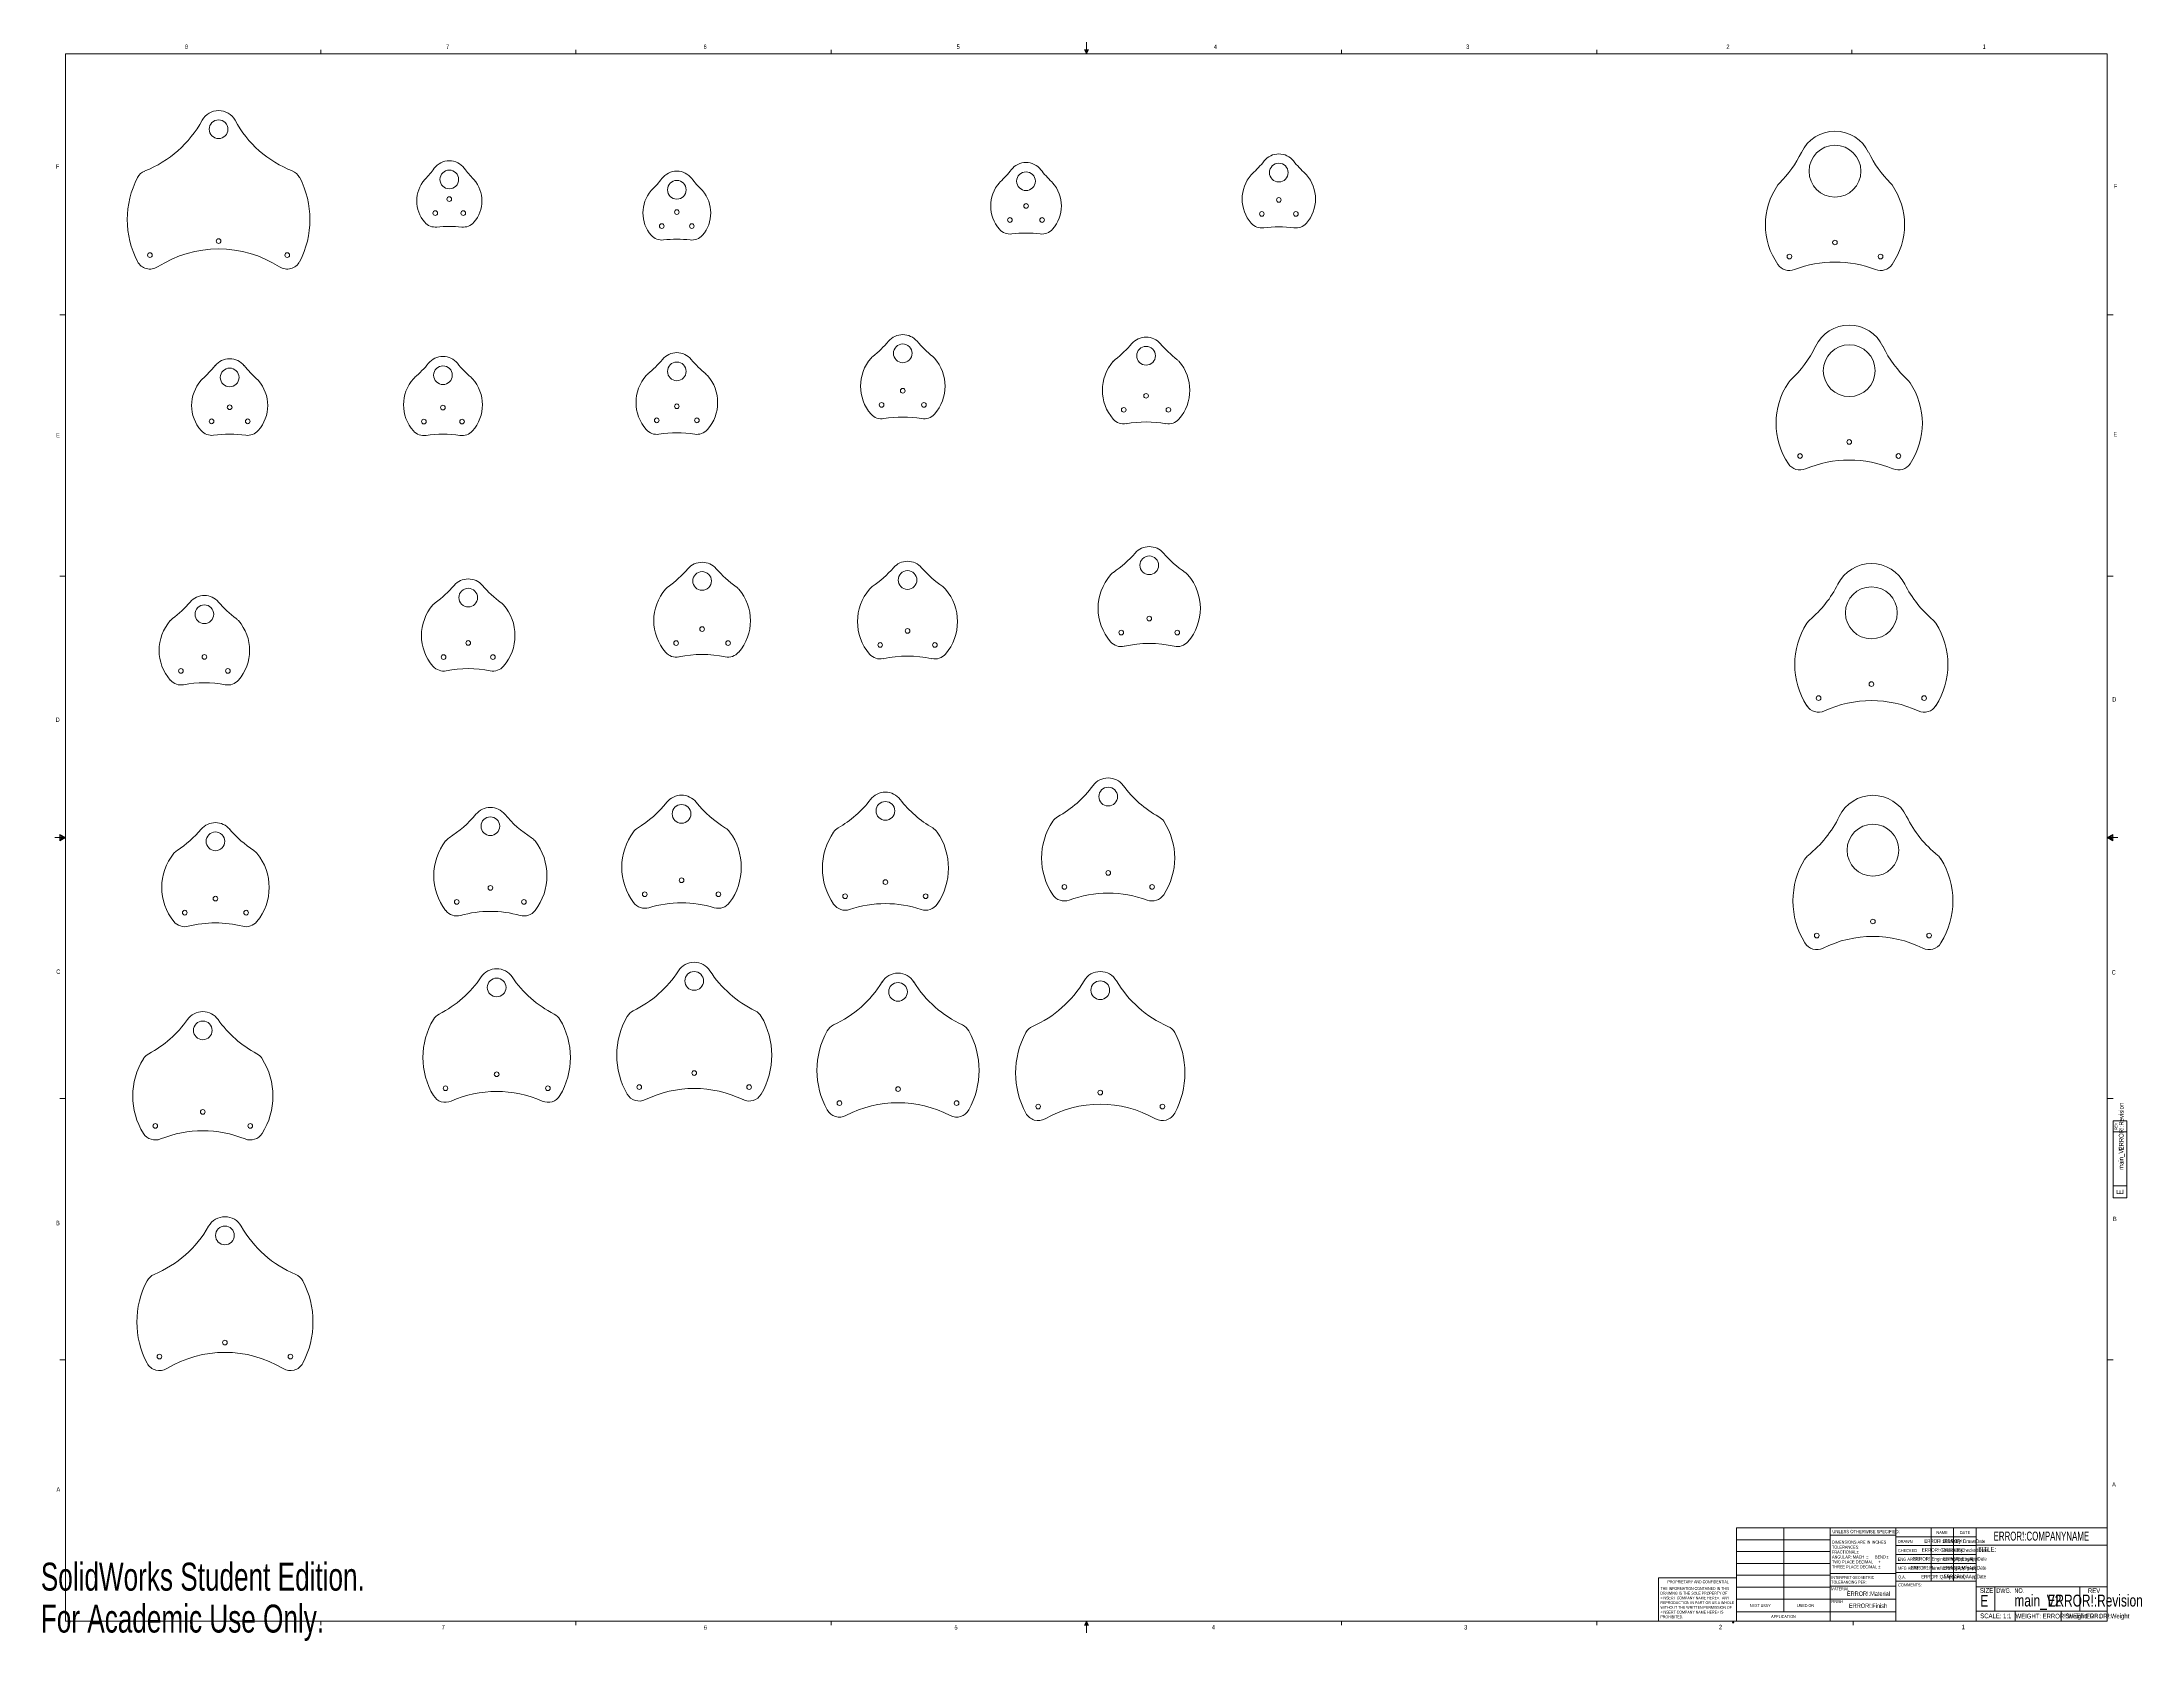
# Model space of a CAD drawing. Header units: inches. Extents: x 0 to 44.3, y 0 to 33.7.
import ezdxf

# ---------------------------------------------------------------- set-up
doc = ezdxf.new("R2010")
doc.units = ezdxf.units.IN
doc.header["$MEASUREMENT"] = 0
doc.styles.add('SLDTEXTSTYLE0', font='TXT', dxfattribs={"width": 0.75})
doc.styles.add('SLDTEXTSTYLE1', font='TXT', dxfattribs={"width": 0.6875})
doc.styles.add('SLDTEXTSTYLE2', font='TXT', dxfattribs={"width": 0.694444})
doc.styles.add('SLDTEXTSTYLE3', font='TXT', dxfattribs={"width": 0.663})
doc.styles.add('SLDTEXTSTYLE4', font='TXT', dxfattribs={"width": 0.7})

# ---------------------------------------------------------------- blocks, each defined once
blk = doc.blocks.new('SW_NOTE_0')
at = {"color": 0, "linetype": 'Continuous', "lineweight": 0, "char_height": 0.06, "attachment_point": 1, "style": 'SLDTEXTSTYLE0'}
for s, insert in [('INTERPRET GEOMETRIC', (0, 0.077)), ('TOLERANCING PER:', (0, -0.022))]:
    blk.add_mtext(s, dxfattribs=dict(at, insert=insert))
blk = doc.blocks.new('SW_NOTE_1')
at = {"color": 0, "linetype": 'Continuous', "lineweight": 0, "char_height": 0.065, "attachment_point": 1, "style": 'SLDTEXTSTYLE0'}
for s, insert in [('DIMENSIONS ARE IN INCHES', (0, 0.084)), ('ANGULAR: MACH', (0, -0.229)), ('TOLERANCES:', (0, -0.021)), ('TWO PLACE DECIMAL', (0, -0.334)), ('THREE PLACE DECIMAL', (0, -0.438)), ('FRACTIONAL', (0, -0.125)), ('%%p', (0.518, -0.125)), ('%%p', (0.723, -0.229)), ('BEND', (0.907, -0.229)), ('%%p', (0.979, -0.334)), ('%%p', (1.148, -0.229)), ('%%p', (0.974, -0.438))]:
    blk.add_mtext(s, dxfattribs=dict(at, insert=insert))
blk = doc.blocks.new('SW_NOTE_2')
at = {"color": 0, "linetype": 'Continuous', "lineweight": 0, "char_height": 0.06, "attachment_point": 1, "style": 'SLDTEXTSTYLE0'}
for s, insert in [('THE INFORMATION CONTAINED IN THIS', (0, 0.077)), ('WITHOUT THE WRITTEN PERMISSION OF', (0, -0.32)), ('<INSERT COMPANY NAME HERE>.  ANY', (0, -0.121)), ('<INSERT COMPANY NAME HERE> IS', (0, -0.42)), ('DRAWING IS THE SOLE PROPERTY OF', (0, -0.022)), ('REPRODUCTION IN PART OR AS A WHOLE', (0, -0.221)), ('PROHIBITED.', (0, -0.519))]:
    blk.add_mtext(s, dxfattribs=dict(at, insert=insert))

msp = doc.modelspace()

# ---------------------------------------------------------------- linework, layer by layer
at = {"color": 7, "linetype": 'Continuous', "lineweight": 0}
for p, q in [((22.023, 33.411), (22.023, 33.658)), ((0.523, 33.411), (43.523, 33.411)), ((0.523, 33.411), (0.523, 0.411)), ((5.898, 33.411), (5.898, 33.495)), ((11.273, 33.411), (11.273, 33.495)), ((16.648, 33.411), (16.648, 33.495)), ((21.981, 33.496), (22.067, 33.496)), ((22.023, 33.411), (21.981, 33.496)), ((22.023, 33.411), (21.989, 33.496)), ((22.023, 33.411), (22.009, 33.496)), ((22.023, 33.411), (22.036, 33.496)), ((22.023, 33.411), (22.046, 33.496)), ((22.023, 33.411), (22.067, 33.496)), ((27.398, 33.411), (27.398, 33.495)), ((32.773, 33.411), (32.773, 33.495)), ((38.148, 33.411), (38.148, 33.495)), ((43.523, 0.411), (43.523, 33.411)), ((0.523, 27.911), (0.398, 27.911)), ((43.523, 27.911), (43.648, 27.911)), ((0.523, 22.411), (0.398, 22.411)), ((43.523, 22.411), (43.648, 22.411)), ((0.523, 16.911), (0.294, 16.911)), ((0.399, 16.976), (0.399, 16.837)), ((0.523, 16.911), (0.399, 16.976)), ((0.399, 16.958), (0.523, 16.911)), ((0.399, 16.934), (0.523, 16.911)), ((0.399, 16.837), (0.523, 16.911)), ((0.399, 16.865), (0.523, 16.911)), ((0.399, 16.891), (0.523, 16.911)), ((43.523, 16.911), (43.647, 16.976)), ((43.647, 16.958), (43.523, 16.911)), ((43.647, 16.934), (43.523, 16.911)), ((43.647, 16.891), (43.523, 16.911)), ((43.647, 16.865), (43.523, 16.911)), ((43.647, 16.837), (43.523, 16.911)), ((43.523, 16.911), (43.752, 16.911)), ((43.647, 16.976), (43.647, 16.837)), ((0.523, 11.411), (0.398, 11.411)), ((43.523, 11.411), (43.648, 11.411)), ((43.648, 10.943), (43.937, 10.943)), ((43.648, 10.943), (43.648, 9.32)), ((43.937, 10.71), (43.648, 10.71)), ((43.937, 10.943), (43.937, 9.32)), ((43.648, 9.576), (43.937, 9.576)), ((43.648, 9.32), (43.937, 9.32)), ((0.523, 5.911), (0.398, 5.911)), ((43.523, 5.911), (43.648, 5.911)), ((35.714, 2.375), (43.523, 2.375)), ((35.714, 0.411), (35.714, 2.375)), ((36.712, 2.375), (36.712, 0.607)), ((37.691, 0.411), (37.691, 2.375)), ((39.073, 2.221), (37.691, 2.221)), ((39.073, 2.375), (39.073, 0.411)), ((39.817, 2.375), (39.817, 1.25)), ((40.285, 2.375), (40.285, 1.25)), ((40.764, 2.375), (40.764, 0.411)), ((35.714, 2.125), (37.691, 2.125)), ((35.714, 1.875), (37.691, 1.875)), ((39.073, 2.187), (40.764, 2.187)), ((39.073, 2), (40.764, 2)), ((39.073, 1.812), (40.764, 1.812)), ((40.764, 2.008), (43.523, 2.008)), ((35.714, 1.625), (37.691, 1.625)), ((35.714, 1.375), (37.691, 1.375)), ((37.691, 1.414), (39.073, 1.414)), ((40.764, 1.625), (39.073, 1.625)), ((40.764, 1.437), (39.073, 1.437)), ((34.077, 0.411), (34.077, 1.325)), ((35.714, 1.325), (34.077, 1.325)), ((35.714, 1.125), (37.691, 1.125)), ((37.691, 1.144), (39.073, 1.144)), ((40.764, 1.25), (39.073, 1.25)), ((40.764, 1.13), (43.523, 1.13)), ((41.16, 1.13), (41.16, 0.623)), ((42.951, 1.13), (42.951, 0.623)), ((35.714, 0.875), (37.691, 0.875)), ((35.714, 0.607), (39.073, 0.607)), ((37.691, 0.874), (39.073, 0.874)), ((40.764, 0.623), (43.523, 0.623)), ((41.587, 0.623), (41.587, 0.411)), ((42.559, 0.623), (42.559, 0.411)), ((43.523, 0.411), (0.523, 0.411)), ((5.898, 0.411), (5.898, 0.326)), ((11.273, 0.411), (11.273, 0.326)), ((16.648, 0.411), (16.648, 0.326)), ((22.023, 0.411), (21.981, 0.325)), ((21.981, 0.325), (22.067, 0.325)), ((22.023, 0.411), (21.989, 0.325)), ((22.023, 0.411), (22.009, 0.325)), ((22.023, 0.411), (22.023, 0.163)), ((22.023, 0.411), (22.067, 0.325)), ((22.023, 0.411), (22.046, 0.325)), ((22.023, 0.411), (22.036, 0.325)), ((27.398, 0.411), (27.398, 0.326)), ((32.773, 0.411), (32.773, 0.326)), ((35.634, 0.376), (35.648, 0.411)), ((35.66, 0.376), (35.634, 0.376)), ((35.648, 0.411), (35.66, 0.376)), ((38.173, 0.411), (38.173, 0.326))]:
    msp.add_line(p, q, dxfattribs=at)
at = {"color": 7, "linetype": 'Continuous', "lineweight": 15}
for centre, radius in [((3.745, 31.822), 0.197), ((37.792, 30.938), 0.546), ((26.077, 30.909), 0.197), ((8.604, 30.765), 0.197), ((13.397, 30.547), 0.197), ((20.752, 30.728), 0.197), ((8.309, 30.056), 0.0492), ((8.604, 30.351), 0.0492), ((8.899, 30.056), 0.0492), ((13.397, 30.079), 0.0492), ((20.752, 30.206), 0.0492), ((25.719, 30.038), 0.0492), ((26.077, 30.333), 0.0492), ((26.436, 30.038), 0.0492), ((13.08, 29.784), 0.0492), ((13.713, 29.784), 0.0492), ((20.414, 29.911), 0.0492), ((21.089, 29.911), 0.0492), ((2.299, 29.172), 0.0492), ((3.745, 29.467), 0.0492), ((5.19, 29.172), 0.0492), ((37.792, 29.437), 0.0492), ((36.832, 29.142), 0.0492), ((38.752, 29.142), 0.0492), ((18.156, 27.104), 0.197), ((23.281, 27.053), 0.197), ((38.092, 26.738), 0.546), ((3.978, 26.596), 0.197), ((8.471, 26.643), 0.197), ((13.397, 26.724), 0.197), ((18.156, 26.315), 0.0492), ((23.281, 26.209), 0.0492), ((3.598, 25.672), 0.0492), ((3.978, 25.967), 0.0492), ((4.358, 25.672), 0.0492), ((8.069, 25.666), 0.0492), ((8.471, 25.961), 0.0492), ((8.872, 25.666), 0.0492), ((12.973, 25.693), 0.0492), ((13.397, 25.988), 0.0492), ((13.82, 25.693), 0.0492), ((17.71, 26.019), 0.0492), ((18.602, 26.019), 0.0492), ((22.811, 25.914), 0.0492), ((23.751, 25.914), 0.0492), ((38.092, 25.237), 0.0492), ((37.055, 24.942), 0.0492), ((39.129, 24.942), 0.0492), ((23.348, 22.641), 0.197), ((9.003, 21.96), 0.197), ((13.929, 22.311), 0.197), ((18.256, 22.331), 0.197), ((38.558, 21.64), 0.546), ((3.445, 21.61), 0.197), ((13.929, 21.298), 0.0492), ((18.256, 21.259), 0.0492), ((22.757, 21.224), 0.0492), ((23.348, 21.519), 0.0492), ((23.938, 21.224), 0.0492), ((9.003, 21.005), 0.0492), ((13.382, 21.003), 0.0492), ((14.476, 21.003), 0.0492), ((17.68, 20.963), 0.0492), ((18.832, 20.963), 0.0492), ((2.951, 20.416), 0.0492), ((3.445, 20.711), 0.0492), ((3.94, 20.416), 0.0492), ((8.483, 20.709), 0.0492), ((9.524, 20.709), 0.0492), ((38.558, 20.139), 0.0492), ((37.447, 19.844), 0.0492), ((39.669, 19.844), 0.0492), ((22.483, 17.771), 0.197), ((9.469, 17.148), 0.197), ((13.496, 17.407), 0.197), ((17.79, 17.471), 0.197), ((3.678, 16.829), 0.197), ((38.591, 16.642), 0.546), ((13.496, 16.009), 0.0492), ((17.79, 15.97), 0.0492), ((22.483, 16.163), 0.0492), ((3.678, 15.622), 0.0492), ((8.761, 15.553), 0.0492), ((9.469, 15.849), 0.0492), ((10.177, 15.553), 0.0492), ((12.721, 15.714), 0.0492), ((14.272, 15.714), 0.0492), ((16.942, 15.674), 0.0492), ((18.638, 15.674), 0.0492), ((21.56, 15.868), 0.0492), ((23.406, 15.868), 0.0492), ((3.032, 15.327), 0.0492), ((4.324, 15.327), 0.0492), ((38.591, 15.141), 0.0492), ((37.409, 14.845), 0.0492), ((39.773, 14.845), 0.0492), ((9.602, 13.752), 0.197), ((13.763, 13.89), 0.197), ((18.056, 13.66), 0.197), ((22.316, 13.694), 0.197), ((3.412, 12.849), 0.197), ((9.602, 11.924), 0.0492), ((13.763, 11.951), 0.0492), ((8.524, 11.629), 0.0492), ((10.681, 11.629), 0.0492), ((12.606, 11.656), 0.0492), ((14.919, 11.656), 0.0492), ((18.056, 11.613), 0.0492), ((22.316, 11.54), 0.0492), ((3.412, 11.132), 0.0492), ((16.822, 11.317), 0.0492), ((19.29, 11.317), 0.0492), ((21.008, 11.245), 0.0492), ((23.624, 11.245), 0.0492), ((2.412, 10.836), 0.0492), ((4.412, 10.836), 0.0492), ((3.878, 8.532), 0.197), ((3.878, 6.275), 0.0492), ((2.499, 5.98), 0.0492), ((5.257, 5.98), 0.0492)]:
    msp.add_circle(centre, radius, dxfattribs=at)
for centre, radius, start, end in [((1.324, 33.14), 2.362, 291.5231, 331.4291), ((3.745, 31.822), 0.394, 28.5709, 151.4291), ((6.165, 33.14), 2.362, 208.5709, 248.4769), ((37.792, 30.992), 0.787, 25.7957, 154.2043), ((6.392, 32.409), 2.362, 316.1476, 323.371), ((8.604, 30.765), 0.394, 36.629, 143.371), ((10.816, 32.409), 2.362, 216.629, 223.8524), ((18.578, 32.422), 2.362, 313.7242, 322.0876), ((20.752, 30.728), 0.394, 37.9124, 142.0876), ((22.926, 32.422), 2.362, 217.9124, 226.2758), ((23.919, 32.623), 2.362, 312.6086, 321.5273), ((26.077, 30.909), 0.394, 38.4727, 141.5273), ((28.235, 32.623), 2.362, 218.4727, 227.3914), ((34.957, 32.363), 2.362, 314.8998, 334.2043), ((40.628, 32.363), 2.362, 205.7957, 225.1002), ((3.745, 29.92), 1.923, 152.6363, 207.3637), ((2.299, 30.668), 0.295, 111.5231, 152.6363), ((5.19, 30.668), 0.295, 27.3637, 68.4769), ((3.745, 29.92), 1.923, 332.6363, 27.3637), ((8.604, 30.312), 0.686, 139.0856, 220.9144), ((8.309, 30.568), 0.295, 136.1476, 139.0856), ((8.899, 30.568), 0.295, 40.9144, 43.8524), ((8.604, 30.312), 0.686, 319.0856, 40.9144), ((13.397, 30.059), 0.715, 138.9455, 221.0545), ((13.08, 30.335), 0.295, 134.8994, 138.9455), ((11.204, 32.217), 2.362, 314.8994, 322.6998), ((13.397, 30.547), 0.394, 37.3002, 142.6998), ((15.589, 32.217), 2.362, 217.3002, 225.1006), ((13.713, 30.335), 0.295, 41.0545, 45.1006), ((13.397, 30.059), 0.715, 318.9455, 41.0545), ((20.752, 30.206), 0.744, 138.814, 221.186), ((20.414, 30.501), 0.295, 133.7242, 138.814), ((21.089, 30.501), 0.295, 41.186, 46.2758), ((20.752, 30.206), 0.744, 318.814, 41.186), ((26.077, 30.353), 0.773, 138.7017, 221.2983), ((25.719, 30.668), 0.295, 132.6086, 138.7017), ((26.436, 30.668), 0.295, 41.2983, 47.3914), ((26.077, 30.353), 0.773, 318.7017, 41.2983), ((37.792, 29.811), 1.465, 145.1143, 214.8857), ((36.832, 30.48), 0.295, 134.8998, 145.1143), ((38.752, 30.48), 0.295, 34.8857, 45.1002), ((37.792, 29.811), 1.465, 325.1143, 34.8857), ((8.309, 30.056), 0.295, 220.9144, 276.3794), ((8.604, 27.415), 2.362, 83.6206, 96.3794), ((8.899, 30.056), 0.295, 263.6206, 319.0856), ((20.414, 29.911), 0.295, 221.186, 277.2953), ((20.752, 27.275), 2.362, 82.7047, 97.2953), ((21.089, 29.911), 0.295, 262.7047, 318.814), ((25.719, 30.038), 0.295, 221.2983, 277.7537), ((26.077, 27.404), 2.362, 82.2463, 97.7537), ((26.436, 30.038), 0.295, 262.2463, 318.7017), ((3.745, 26.941), 2.362, 57.0521, 122.9479), ((13.08, 29.784), 0.295, 221.0545, 276.8383), ((13.397, 27.145), 2.362, 83.1617, 96.8383), ((13.713, 29.784), 0.295, 263.1617, 318.9455), ((2.299, 29.172), 0.295, 207.3637, 302.9479), ((5.19, 29.172), 0.295, 237.0521, 332.6363), ((36.832, 29.142), 0.295, 214.8857, 291.1748), ((37.792, 26.664), 2.362, 68.8252, 111.1748), ((38.752, 29.142), 0.295, 248.8252, 325.1143), ((18.156, 27.104), 0.394, 40.2071, 139.7929), ((23.281, 27.053), 0.394, 40.4997, 139.5003), ((38.092, 26.91), 0.787, 25.6093, 154.3907), ((3.978, 26.596), 0.394, 38.9837, 141.0163), ((8.471, 26.643), 0.394, 39.4451, 140.5549), ((13.397, 26.724), 0.394, 39.8541, 140.1459), ((18.156, 26.413), 0.89, 138.5879, 221.4121), ((17.71, 26.807), 0.295, 128.6112, 138.5879), ((16.051, 28.883), 2.362, 308.6112, 319.7929), ((20.261, 28.883), 2.362, 220.2071, 231.3888), ((18.602, 26.807), 0.295, 41.4121, 51.3888), ((18.156, 26.413), 0.89, 318.5879, 41.4121), ((21.186, 28.843), 2.362, 307.7137, 319.5003), ((25.377, 28.843), 2.362, 220.4997, 232.2863), ((35.252, 28.272), 2.362, 312.7352, 334.3907), ((40.932, 28.272), 2.362, 205.6093, 227.2648), ((3.598, 26.341), 0.295, 131.5439, 138.6171), ((1.835, 28.33), 2.362, 311.5439, 321.0163), ((6.12, 28.33), 2.362, 218.9837, 228.4561), ((4.358, 26.341), 0.295, 41.3829, 48.4561), ((8.471, 26.02), 0.831, 138.5667, 221.4333), ((8.069, 26.374), 0.295, 130.5247, 138.5667), ((6.343, 28.394), 2.362, 310.5247, 320.5549), ((10.599, 28.394), 2.362, 219.4451, 229.4753), ((8.872, 26.374), 0.295, 41.4333, 49.4753), ((8.471, 26.02), 0.831, 318.5667, 41.4333), ((13.397, 26.067), 0.86, 138.5556, 221.4444), ((12.973, 26.441), 0.295, 129.5478, 138.5556), ((11.281, 28.49), 2.362, 309.5478, 320.1459), ((15.512, 28.49), 2.362, 219.8541, 230.4522), ((13.82, 26.441), 0.295, 41.4444, 50.4522), ((13.397, 26.067), 0.86, 318.5556, 41.4444), ((23.281, 26.327), 0.921, 138.6665, 221.3335), ((22.811, 26.74), 0.295, 127.7137, 138.6665), ((23.751, 26.74), 0.295, 41.3335, 52.2863), ((23.281, 26.327), 0.921, 318.6665, 41.3335), ((3.978, 26.006), 0.801, 138.6171, 221.3829), ((3.978, 26.006), 0.801, 318.6171, 41.3829), ((38.092, 25.631), 1.54, 146.3951, 213.6049), ((37.055, 26.32), 0.295, 132.7352, 146.3951), ((39.129, 26.32), 0.295, 33.6049, 47.2648), ((38.092, 25.631), 1.54, 326.3951, 33.6049), ((17.71, 26.019), 0.295, 221.4121, 279.6698), ((18.156, 23.4), 2.362, 80.3302, 99.6698), ((18.602, 26.019), 0.295, 260.3302, 318.5879), ((22.811, 25.914), 0.295, 221.3335, 280.1867), ((23.281, 23.298), 2.362, 79.8133, 100.1867), ((23.751, 25.914), 0.295, 259.8133, 318.6665), ((3.598, 25.672), 0.295, 221.3829, 278.2169), ((3.978, 23.041), 2.362, 81.7831, 98.2169), ((4.358, 25.672), 0.295, 261.7831, 318.6171), ((8.069, 25.666), 0.295, 221.4333, 278.6884), ((8.471, 23.039), 2.362, 81.3116, 98.6884), ((8.872, 25.666), 0.295, 261.3116, 318.5667), ((12.973, 25.693), 0.295, 221.4444, 279.1715), ((13.397, 23.069), 2.362, 80.8285, 99.1715), ((13.82, 25.693), 0.295, 260.8285, 318.5556), ((37.055, 24.942), 0.295, 213.6049, 292.9635), ((38.092, 22.495), 2.362, 67.0365, 112.9635), ((39.129, 24.942), 0.295, 247.0365, 326.3951), ((23.348, 22.641), 0.394, 40.9449, 139.0551), ((11.848, 24.118), 2.362, 305.2465, 319.0322), ((13.929, 22.311), 0.394, 40.9678, 139.0322), ((16.01, 24.118), 2.362, 220.9678, 234.7535), ((16.175, 24.138), 2.362, 304.495, 319.0272), ((18.256, 22.331), 0.394, 40.9728, 139.0272), ((20.337, 24.138), 2.362, 220.9728, 235.505), ((21.266, 24.447), 2.362, 304.1315, 319.0551), ((25.43, 24.447), 2.362, 220.9449, 235.8685), ((38.558, 21.891), 0.787, 26.5396, 153.4604), ((6.92, 23.764), 2.362, 306.0324, 319.1154), ((9.003, 21.96), 0.394, 40.8846, 139.1154), ((11.087, 23.764), 2.362, 220.8846, 233.9676), ((13.929, 21.475), 1.018, 139.1988, 220.8012), ((13.382, 21.948), 0.295, 125.2465, 139.1988), ((14.476, 21.948), 0.295, 40.8012, 54.7535), ((13.929, 21.475), 1.018, 319.1988, 40.8012), ((18.256, 21.456), 1.053, 139.4773, 220.5227), ((17.68, 21.948), 0.295, 124.495, 139.4773), ((18.832, 21.948), 0.295, 40.5227, 55.505), ((18.256, 21.456), 1.053, 319.4773, 40.5227), ((23.348, 21.735), 1.077, 139.0856, 220.9144), ((22.757, 22.247), 0.295, 124.1315, 139.0856), ((23.938, 22.247), 0.295, 40.9144, 55.8685), ((23.348, 21.735), 1.077, 319.0856, 40.9144), ((35.74, 23.298), 2.362, 309.9507, 333.4604), ((41.376, 23.298), 2.362, 206.5396, 230.0493), ((1.357, 23.408), 2.362, 306.8544, 319.2729), ((3.445, 21.61), 0.394, 40.7271, 139.2729), ((5.534, 23.408), 2.362, 220.7271, 233.1456), ((9.003, 21.162), 0.985, 138.9709, 221.0291), ((8.483, 21.615), 0.295, 126.0324, 138.9709), ((9.524, 21.615), 0.295, 41.0291, 53.9676), ((9.003, 21.162), 0.985, 318.9709, 41.0291), ((3.445, 20.849), 0.953, 138.7937, 221.2063), ((2.951, 21.282), 0.295, 126.8544, 138.7937), ((3.94, 21.282), 0.295, 41.2063, 53.1456), ((3.445, 20.849), 0.953, 318.7937, 41.2063), ((38.558, 20.552), 1.613, 147.4743, 212.5257), ((37.447, 21.261), 0.295, 129.9507, 147.4743), ((39.669, 21.261), 0.295, 32.5257, 50.0493), ((38.558, 20.552), 1.613, 327.4743, 32.5257), ((13.382, 21.003), 0.295, 220.8012, 281.885), ((14.476, 21.003), 0.295, 258.115, 319.1988), ((22.757, 21.224), 0.295, 220.9144, 282.8396), ((23.348, 18.633), 2.362, 77.1604, 102.8396), ((23.938, 21.224), 0.295, 257.1604, 319.0856), ((8.483, 20.709), 0.295, 221.0291, 281.2908), ((9.003, 18.103), 2.362, 78.7092, 101.2908), ((9.524, 20.709), 0.295, 258.7092, 318.9709), ((13.929, 18.402), 2.362, 78.115, 101.885), ((17.68, 20.963), 0.295, 220.5227, 282.5124), ((18.256, 18.369), 2.362, 77.4876, 102.5124), ((18.832, 20.963), 0.295, 257.4876, 319.4773), ((2.951, 20.416), 0.295, 221.2063, 280.7259), ((3.445, 17.805), 2.362, 79.2741, 100.7259), ((3.94, 20.416), 0.295, 259.2741, 318.7937), ((37.447, 19.844), 0.295, 212.5257, 294.719), ((38.558, 17.43), 2.362, 65.281, 114.719), ((39.669, 19.844), 0.295, 245.281, 327.4743), ((22.483, 17.771), 0.394, 36.4903, 143.5097), ((13.496, 17.407), 0.394, 38.6785, 141.3215), ((15.607, 19.153), 2.362, 300.156, 322.3755), ((17.79, 17.471), 0.394, 37.6245, 142.3755), ((19.973, 19.153), 2.362, 217.6245, 239.844), ((20.267, 19.41), 2.362, 299.1057, 323.5097), ((24.698, 19.41), 2.362, 216.4903, 240.8943), ((38.591, 17.011), 0.787, 25.8329, 154.1671), ((7.346, 18.905), 2.362, 302.1678, 320.3852), ((9.469, 17.148), 0.394, 39.6148, 140.3852), ((11.592, 18.905), 2.362, 219.6148, 237.8322), ((11.345, 19.129), 2.362, 301.1752, 321.3215), ((15.648, 19.129), 2.362, 218.6785, 238.8248), ((22.483, 16.478), 1.402, 146.5288, 213.4712), ((21.56, 17.088), 0.295, 119.1057, 146.5288), ((23.406, 17.088), 0.295, 33.4712, 60.8943), ((22.483, 16.478), 1.402, 326.5288, 33.4712), ((35.756, 18.383), 2.362, 308.4539, 334.1671), ((41.426, 18.383), 2.362, 205.8329, 231.5461), ((1.579, 18.615), 2.362, 303.1463, 319.6119), ((3.678, 16.829), 0.394, 40.3881, 139.6119), ((5.777, 18.615), 2.362, 220.3881, 236.8537), ((9.469, 16.105), 1.193, 142.1054, 217.8946), ((8.761, 16.656), 0.295, 122.1678, 142.1054), ((10.177, 16.656), 0.295, 37.8946, 57.8322), ((9.469, 16.105), 1.193, 322.1054, 37.8946), ((13.496, 16.285), 1.258, 143.6519, 216.3481), ((12.721, 16.855), 0.295, 121.1752, 143.6519), ((14.272, 16.855), 0.295, 36.3481, 58.8248), ((13.496, 16.285), 1.258, 323.6519, 36.3481), ((17.79, 16.265), 1.328, 145.1387, 214.8613), ((16.942, 16.855), 0.295, 120.156, 145.1387), ((18.638, 16.855), 0.295, 34.8613, 59.844), ((17.79, 16.265), 1.328, 325.1387, 34.8613), ((3.678, 15.858), 1.132, 140.5561, 219.4439), ((3.032, 16.39), 0.295, 123.1463, 140.5561), ((4.324, 16.39), 0.295, 39.4439, 56.8537), ((3.678, 15.858), 1.132, 320.5561, 39.4439), ((38.591, 15.574), 1.684, 148.3634, 211.6366), ((37.409, 16.302), 0.295, 128.4539, 148.3634), ((39.773, 16.302), 0.295, 31.6366, 51.5461), ((38.591, 15.574), 1.684, 328.3634, 31.6366), ((12.721, 15.714), 0.295, 216.3481, 286.973), ((13.496, 13.172), 2.362, 73.027, 106.973), ((14.272, 15.714), 0.295, 253.027, 323.6519), ((16.942, 15.674), 0.295, 214.8613, 288.6029), ((17.79, 13.156), 2.362, 71.3971, 108.6029), ((18.638, 15.674), 0.295, 251.3971, 325.1387), ((21.56, 15.868), 0.295, 213.4712, 290.323), ((22.483, 13.376), 2.362, 69.677, 110.323), ((23.406, 15.868), 0.295, 249.677, 326.5288), ((3.032, 15.327), 0.295, 219.4439, 284.0698), ((3.678, 12.749), 2.362, 75.9302, 104.0698), ((4.324, 15.327), 0.295, 255.9302, 320.5561), ((8.761, 15.553), 0.295, 217.8946, 285.4548), ((9.469, 12.992), 2.362, 74.5452, 105.4548), ((10.177, 15.553), 0.295, 254.5452, 322.1054), ((37.409, 14.845), 0.295, 211.6366, 296.4146), ((38.591, 12.465), 2.362, 63.5854, 116.4146), ((39.773, 14.845), 0.295, 243.5854, 328.3634), ((13.763, 13.89), 0.394, 32.9028, 147.0972), ((7.32, 15.298), 2.362, 296.9244, 325.8962), ((9.602, 13.752), 0.394, 34.1038, 145.8962), ((11.884, 15.298), 2.362, 214.1038, 243.0756), ((11.449, 15.387), 2.362, 295.8108, 327.0972), ((16.077, 15.387), 2.362, 212.9028, 244.1892), ((15.712, 15.11), 2.362, 294.6985, 328.2725), ((18.056, 13.66), 0.394, 31.7275, 148.2725), ((20.4, 15.11), 2.362, 211.7275, 245.3015), ((19.944, 15.097), 2.362, 293.6022, 329.4006), ((22.316, 13.694), 0.394, 30.5994, 149.4006), ((24.688, 15.097), 2.362, 210.5994, 246.3978), ((1.163, 14.442), 2.362, 298.0262, 324.6923), ((3.412, 12.849), 0.394, 35.3077, 144.6923), ((5.661, 14.442), 2.362, 215.3077, 241.9738), ((9.602, 12.279), 1.554, 148.941, 211.059), ((8.524, 12.928), 0.295, 116.9244, 148.941), ((10.681, 12.928), 0.295, 31.059, 63.0756), ((9.602, 12.279), 1.554, 328.941, 31.059), ((13.763, 12.325), 1.632, 149.9469, 210.0531), ((12.606, 12.995), 0.295, 115.8108, 149.9469), ((14.919, 12.995), 0.295, 30.0531, 64.1892), ((13.763, 12.325), 1.632, 329.9469, 30.0531), ((18.056, 12.006), 1.708, 150.8173, 209.1827), ((16.822, 12.695), 0.295, 114.6985, 150.8173), ((19.29, 12.695), 0.295, 29.1827, 65.3015), ((18.056, 12.006), 1.708, 330.8173, 29.1827), ((21.008, 12.662), 0.295, 113.6022, 151.5539), ((23.624, 12.662), 0.295, 28.4461, 66.3978), ((22.316, 11.953), 1.783, 151.5539, 208.4461), ((22.316, 11.953), 1.783, 331.5539, 28.4461), ((3.412, 11.466), 1.477, 147.8001, 212.1999), ((2.412, 12.096), 0.295, 118.0262, 147.8001), ((4.412, 12.096), 0.295, 32.1999, 61.9738), ((3.412, 11.466), 1.477, 327.8001, 32.1999), ((9.602, 9.2), 2.362, 66.0539, 113.9461), ((12.606, 11.656), 0.295, 210.0531, 295.8036), ((13.763, 9.264), 2.362, 64.1964, 115.8036), ((14.919, 11.656), 0.295, 244.1964, 329.9469), ((8.524, 11.629), 0.295, 211.059, 293.9461), ((10.681, 11.629), 0.295, 246.0539, 328.941), ((16.822, 11.317), 0.295, 209.1827, 297.6596), ((18.056, 8.963), 2.362, 62.3404, 117.6596), ((19.29, 11.317), 0.295, 242.3404, 330.8173), ((21.008, 11.245), 0.295, 208.4461, 299.4881), ((22.316, 8.931), 2.362, 60.5119, 119.4881), ((23.624, 11.245), 0.295, 240.5119, 331.5539), ((2.412, 10.836), 0.295, 212.1999, 292.1115), ((3.412, 8.374), 2.362, 67.8885, 112.1115), ((4.412, 10.836), 0.295, 247.8885, 327.8001), ((3.878, 8.532), 0.394, 29.54, 150.46), ((1.48, 9.891), 2.362, 292.538, 330.46), ((6.276, 9.891), 2.362, 209.54, 247.462), ((3.878, 6.708), 1.855, 152.1595, 207.8405), ((2.499, 7.437), 0.295, 112.538, 152.1595), ((5.257, 7.437), 0.295, 27.8405, 67.462), ((3.878, 6.708), 1.855, 332.1595, 27.8405), ((2.499, 5.98), 0.295, 207.8405, 301.261), ((3.878, 3.708), 2.362, 58.739, 121.261), ((5.257, 5.98), 0.295, 238.739, 332.1595)]:
    msp.add_arc(centre, radius, start, end, dxfattribs=at)

# ---------------------------------------------------------------- block references
at = {"color": 7, "linetype": 'Continuous', "lineweight": 0}
for name, p in [('SW_NOTE_1', (37.728, 2.023)), ('SW_NOTE_0', (37.716, 1.283)), ('SW_NOTE_2', (34.116, 1.05))]:
    msp.add_blockref(name, p, dxfattribs=at)

# ---------------------------------------------------------------- texts
for s, insert, char_height, attachment_point, style in [('8', (3.036, 33.607), 0.0938, 1, 'SLDTEXTSTYLE0'), ('7', (8.536, 33.605), 0.0938, 1, 'SLDTEXTSTYLE0'), ('6', (13.96, 33.606), 0.0938, 1, 'SLDTEXTSTYLE0'), ('5', (19.291, 33.607), 0.0938, 1, 'SLDTEXTSTYLE0'), ('4', (24.709, 33.603), 0.0938, 1, 'SLDTEXTSTYLE0'), ('3', (30.024, 33.606), 0.0938, 1, 'SLDTEXTSTYLE0'), ('2', (35.505, 33.605), 0.0938, 1, 'SLDTEXTSTYLE0'), ('1', (40.902, 33.607), 0.0938, 1, 'SLDTEXTSTYLE0'), ('F', (0.318, 31.084), 0.0938, 1, 'SLDTEXTSTYLE0'), ('F', (43.665, 30.669), 0.0938, 1, 'SLDTEXTSTYLE0'), ('E', (0.322, 25.428), 0.0938, 1, 'SLDTEXTSTYLE0'), ('E', (43.657, 25.449), 0.0938, 1, 'SLDTEXTSTYLE0'), ('D', (43.632, 19.866), 0.0938, 1, 'SLDTEXTSTYLE0'), ('D', (0.313, 19.436), 0.0938, 1, 'SLDTEXTSTYLE0'), ('C', (0.325, 14.132), 0.0938, 1, 'SLDTEXTSTYLE0'), ('C', (43.62, 14.118), 0.0938, 1, 'SLDTEXTSTYLE0'), ('B', (43.648, 8.926), 0.0938, 1, 'SLDTEXTSTYLE0'), ('B', (0.322, 8.84), 0.0938, 1, 'SLDTEXTSTYLE0'), ('A', (0.33, 3.231), 0.0938, 1, 'SLDTEXTSTYLE0'), ('A', (43.629, 3.335), 0.0938, 1, 'SLDTEXTSTYLE0'), ('UNLESS OTHERWISE SPECIFIED:', (37.738, 2.332), 0.07, 1, 'SLDTEXTSTYLE0'), ('NAME', (39.929, 2.309), 0.065, 1, 'SLDTEXTSTYLE0'), ('DATE', (40.421, 2.307), 0.065, 1, 'SLDTEXTSTYLE0'), ('ERROR!:COMPANYNAME', (42.139, 2.295), 0.1875, 2, 'SLDTEXTSTYLE3'), ('DRAWN', (39.117, 2.12), 0.065, 1, 'SLDTEXTSTYLE0'), ('CHECKED', (39.119, 1.928), 0.065, 1, 'SLDTEXTSTYLE0'), ('ERROR!:CheckedBy', (40.056, 1.946), 0.075, 2, 'SLDTEXTSTYLE0'), ('ERROR!:DrawnBy', (40.057, 2.134), 0.075, 2, 'SLDTEXTSTYLE0'), ('ERROR!:CheckedDate', (40.532, 1.942), 0.075, 2, 'SLDTEXTSTYLE0'), ('ERROR!:DrawnDate', (40.529, 2.13), 0.075, 2, 'SLDTEXTSTYLE0'), ('TITLE:', (40.81, 1.973), 0.1, 1, 'SLDTEXTSTYLE0'), ('ENG APPR.', (39.116, 1.745), 0.065, 1, 'SLDTEXTSTYLE0'), ('Q.A.', (39.12, 1.372), 0.065, 1, 'SLDTEXTSTYLE0'), ('MFG APPR.', (39.121, 1.558), 0.065, 1, 'SLDTEXTSTYLE0'), ('ERROR!:ManufacturingApproval', (40.063, 1.571), 0.075, 2, 'SLDTEXTSTYLE0'), ('ERROR!:EngineeringApproval', (40.065, 1.759), 0.075, 2, 'SLDTEXTSTYLE0'), ('ERROR!:QAApproval', (40.056, 1.384), 0.075, 2, 'SLDTEXTSTYLE0'), ('ERROR!:EngAppDate', (40.529, 1.761), 0.075, 2, 'SLDTEXTSTYLE0'), ('ERROR!:MfgAppDate', (40.525, 1.572), 0.075, 2, 'SLDTEXTSTYLE0'), ('ERROR!:QAAppDate', (40.528, 1.387), 0.075, 2, 'SLDTEXTSTYLE0'), ('PROPRIETARY AND CONFIDENTIAL', (34.264, 1.268), 0.06, 1, 'SLDTEXTSTYLE0'), ('MATERIAL', (37.711, 1.121), 0.06, 1, 'SLDTEXTSTYLE0'), ('ERROR!:Material', (38.043, 1.035), 0.09375, 1, 'SLDTEXTSTYLE0'), ('COMMENTS:', (39.121, 1.206), 0.065, 1, 'SLDTEXTSTYLE0'), ('SIZE', (40.845, 1.106), 0.1, 1, 'SLDTEXTSTYLE0'), ('E', (40.853, 0.963), 0.25, 1, 'SLDTEXTSTYLE0'), ('DWG.  NO.', (41.191, 1.104), 0.1, 1, 'SLDTEXTSTYLE2'), ('main_V2', (42.065, 0.969), 0.25, 2, 'SLDTEXTSTYLE0'), ('ERROR!:Revision', (43.272, 0.968), 0.25, 2, 'SLDTEXTSTYLE0'), ('REV', (43.121, 1.1), 0.1, 1, 'SLDTEXTSTYLE0'), ('NEXT ASSY', (35.997, 0.768), 0.0625, 1, 'SLDTEXTSTYLE0'), ('APPLICATION', (36.446, 0.539), 0.0625, 1, 'SLDTEXTSTYLE0'), ('USED ON', (36.994, 0.769), 0.0625, 1, 'SLDTEXTSTYLE0'), ('FINISH', (37.714, 0.853), 0.06, 1, 'SLDTEXTSTYLE0'), ('ERROR!:Finish', (38.087, 0.781), 0.09375, 1, 'SLDTEXTSTYLE0'), ('SCALE: 1:1', (40.852, 0.571), 0.1, 1, 'SLDTEXTSTYLE0'), ('WEIGHT: ERROR!:WeightERROR!:Weight', (41.595, 0.567), 0.1, 1, 'SLDTEXTSTYLE0'), ('SHEET 1 OF 1', (42.65, 0.571), 0.1, 1, 'SLDTEXTSTYLE1'), ('8', (3.136, 0.329), 0.0938, 1, 'SLDTEXTSTYLE0'), ('7', (8.444, 0.332), 0.0938, 1, 'SLDTEXTSTYLE0'), ('6', (13.966, 0.323), 0.0938, 1, 'SLDTEXTSTYLE0'), ('5', (19.245, 0.325), 0.0938, 1, 'SLDTEXTSTYLE0'), ('4', (24.667, 0.331), 0.0938, 1, 'SLDTEXTSTYLE0'), ('3', (29.981, 0.328), 0.0938, 1, 'SLDTEXTSTYLE0'), ('2', (35.347, 0.333), 0.0938, 1, 'SLDTEXTSTYLE0'), ('1', (40.461, 0.333), 0.0938, 1, 'SLDTEXTSTYLE0')]:
    msp.add_mtext(s, dxfattribs=dict(at, insert=insert, char_height=char_height, attachment_point=attachment_point, style=style))
at = {"color": 7, "linetype": 'Continuous', "lineweight": 0, "rotation": 90, "style": 'SLDTEXTSTYLE0'}
for s, insert, char_height, attachment_point in [('ERROR!:Revision', (43.771, 10.822), 0.1, 2), ('REV', (43.681, 10.75), 0.06, 1), ('main_V2', (43.769, 10.159), 0.1, 2), ('E', (43.727, 9.393), 0.138, 1)]:
    msp.add_mtext(s, dxfattribs=dict(at, insert=insert, char_height=char_height, attachment_point=attachment_point))
at = {"color": 7, "linetype": 'Continuous', "char_height": 0.5882, "attachment_point": 1, "style": 'SLDTEXTSTYLE4'}
for s, insert in [('SolidWorks Student Edition.', (0, 1.641)), ('For Academic Use Only.', (0, 0.758))]:
    msp.add_mtext(s, dxfattribs=dict(at, insert=insert))

doc.saveas('drawing.dxf')
